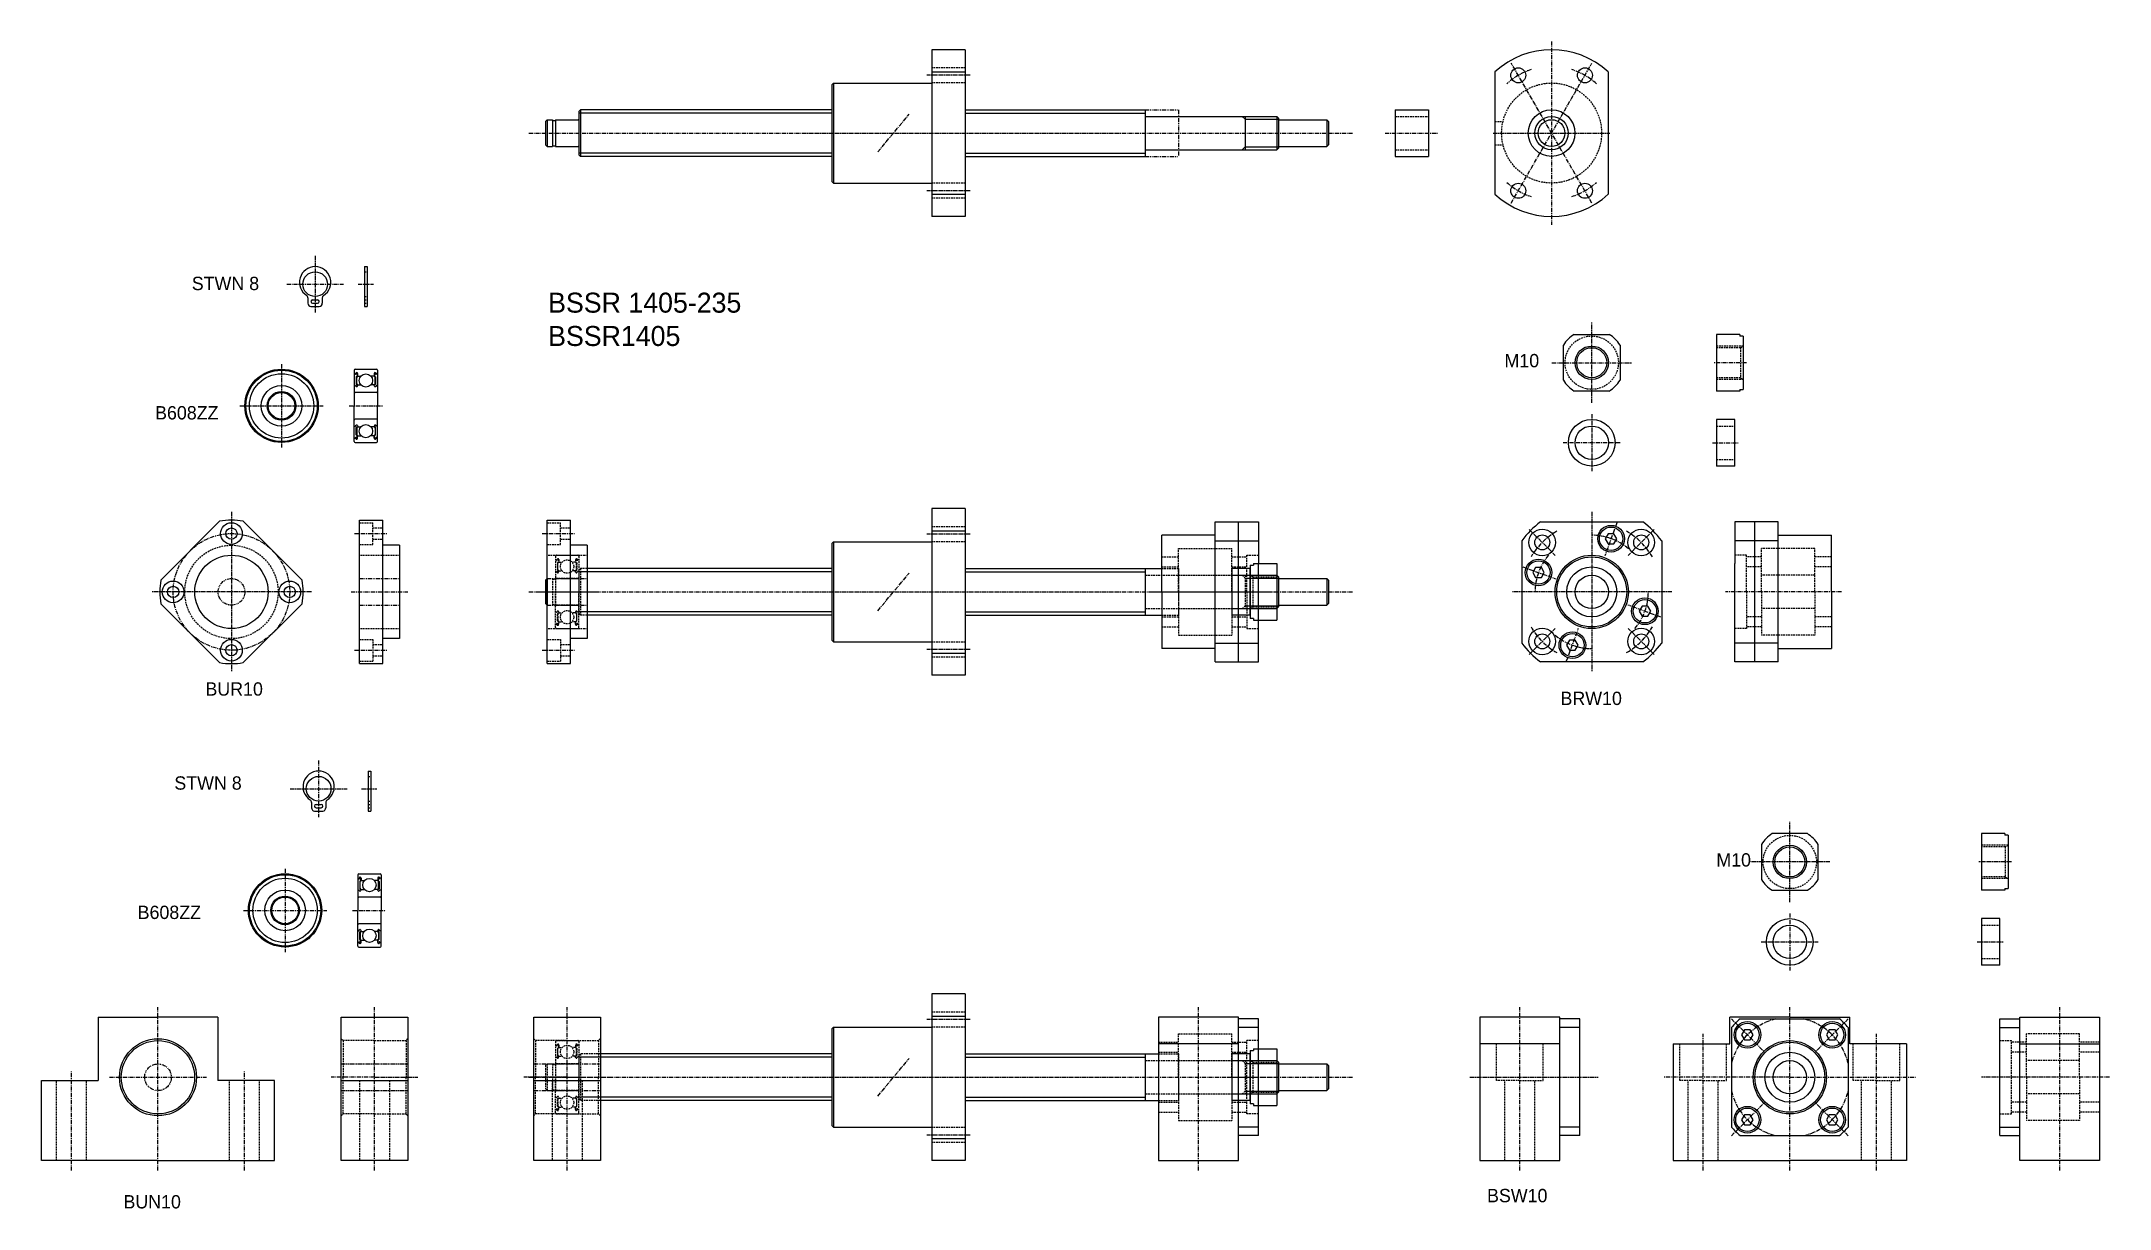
# Model space of a CAD drawing. Extents: x -149 to 471, y -253 to 98.
import ezdxf

# ---------------------------------------------------------------- set-up
doc = ezdxf.new("R2010")
doc.units = 0
for name, pattern in [('CENTER', [2, 1.25, -0.25, 0.25, -0.25]), ('DASHED', [0.75, 0.5, -0.25]), ('PHANTOM', [2.5, 1.25, -0.25, 0.25, -0.25, 0.25, -0.25])]:
    doc.linetypes.add(name, pattern=pattern)
doc.layers.get('0').update_dxf_attribs({"linetype": 'CONTINUOUS'})
doc.layers.add('CENTER', color=1, linetype='CENTER')

msp = doc.modelspace()

# ---------------------------------------------------------------- texts
at = {"color": 7, "linetype": 'CONTINUOUS'}
for s, height, p in [('STWN 8', 4, (-104.17, 23.01)), ('BSSR 1405-235', 6, (2.79, 16.25)), ('BSSR1405', 6, (2.79, 6.25)), ('STWN 8', 4, (-109.4, -126.86))]:
    msp.add_text(s, height=height, dxfattribs=at).set_placement(p)
for s, p in [('M10', (289.85, -0.14)), ('B608ZZ', (-115.19, -15.79)), ('BUR10', (-100.07, -98.65)), ('BRW10', (306.66, -101.46)), ('M10', (353.43, -149.93)), ('B608ZZ', (-120.42, -165.66)), ('BSW10', (284.61, -250.63)), ('BUN10', (-124.68, -252.49))]:
    msp.add_text(s, height=4).set_placement(p)

# ---------------------------------------------------------------- blocks, each defined once
blk = doc.blocks.new('BSSZ1405')
at = {"color": 7, "linetype": 'CONTINUOUS'}
for p, q in [((-10, 25), (-10, -25)), ((0, 25), (-10, 25)), ((0, 25), (0, -25)), ((-40, 14.5), (-39.5, 15)), ((-40, 14.5), (-40, -14.5)), ((-39.5, 15), (-10, 15)), ((-39.5, 15), (-39.5, -15)), ((-10, 18.33), (0, 18.33)), ((-115.5, 7), (-116, 6.5)), ((-116, 6.5), (-116, -6.5)), ((-40, 7), (-115.5, 7)), ((-115.5, 7), (-115.5, -7)), ((0, 7), (54, 7)), ((54, 7), (54, -7)), ((-126, 3.5), (-125.5, 4)), ((-126, 3.5), (-126, -3.5)), ((-125.5, 4), (-125.5, -4)), ((-125.5, 4), (-123.9, 4)), ((-123.9, 4), (-123.9, -4)), ((-123.9, 3.8), (-123, 3.8)), ((-123, 4), (-123, -4)), ((-123, 4), (-116.2, 4)), ((-116, 0), (-116, 0)), ((54.2, 5), (93.5, 5)), ((84, 5), (84, -5)), ((93.5, 5), (93.5, -5)), ((93.5, 5), (94, 4.5)), ((94, 4.5), (94, -4.5)), ((94, 4), (108.5, 4)), ((108.5, 4), (108.5, -4)), ((108.5, 4), (109, 3.5)), ((109, 3.5), (109, -3.5)), ((-125.5, -4), (-126, -3.5)), ((-125.5, -4), (-123.9, -4)), ((-123.9, -3.8), (-123, -3.8)), ((-123, -4), (-116.2, -4)), ((54.2, -5), (93.5, -5)), ((94, -4.5), (93.5, -5)), ((94, -4), (108.5, -4)), ((109, -3.5), (108.5, -4)), ((-116, -6.5), (-115.5, -7)), ((-40, -7), (-115.5, -7)), ((0, -7), (54, -7)), ((-39.5, -15), (-40, -14.5)), ((-39.5, -15), (-10, -15)), ((-10, -18.33), (0, -18.33)), ((0, -25), (-10, -25))]:
    blk.add_line(p, q, dxfattribs=at)
at = {"color": 3, "linetype": 'DASHED'}
for p, q in [((0, 19.57), (-10, 19.57)), ((0, 15.07), (-10, 15.07)), ((0, -15.07), (-10, -15.07)), ((0, -19.57), (-10, -19.57))]:
    blk.add_line(p, q, dxfattribs=at)
at = {"color": 3, "linetype": 'PHANTOM'}
for p, q in [((54, 7), (64, 7)), ((64, 7), (64, -7)), ((54, -7), (64, -7))]:
    blk.add_line(p, q, dxfattribs=at)
at = {"color": 3, "linetype": 'CONTINUOUS'}
for p, q in [((-40, 6), (-116, 6)), ((0, 6), (54, 6)), ((83.15, 5), (84, 4.15)), ((84, 4.15), (94, 4.15)), ((-40, -6), (-116, -6)), ((0, -6), (54, -6)), ((83.15, -5), (84, -4.15)), ((84, -4.15), (94, -4.15))]:
    blk.add_line(p, q, dxfattribs=at)
at = {"color": 7, "linetype": 'CONTINUOUS'}
for centre, start, end in [((-116.2, 4.2), 270, 0), ((54.2, 5.2), 180, 270), ((-116.2, -4.2), 0, 90), ((54.2, -5.2), 90, 180)]:
    blk.add_arc(centre, 0.2, start, end, dxfattribs=at)
at = {"layer": 'CENTER', "color": 1, "linetype": 'CENTER'}
for p, q in [((1.45, 17.32), (-11.58, 17.32)), ((-131, 0), (116.27, 0)), ((-26.25, -5.66), (-16.83, 5.66)), ((1.45, -17.32), (-11.58, -17.32))]:
    blk.add_line(p, q, dxfattribs=at)
blk = doc.blocks.new('BSSR1405')
at = {"color": 7, "linetype": 'CONTINUOUS'}
blk.add_blockref('BSSZ1405', (0, 0), dxfattribs=at)
blk = doc.blocks.new('BUN10-H')
at = {"color": 7, "linetype": 'CONTINUOUS'}
for p, q in [((-18, 0), (0, 0)), ((-18, 0), (-18, -19)), ((18, 0), (0, 0)), ((18, 0), (18, -19)), ((-35, -43), (-35, -19)), ((35, -43), (35, -19)), ((0, -43), (-35, -43)), ((0, -43), (35, -43))]:
    blk.add_line(p, q, dxfattribs=at)
at = {"color": 3, "linetype": 'DASHED'}
for p, q in [((-30.5, -43), (-30.5, -19)), ((-21.5, -43), (-21.5, -19)), ((21.5, -43), (21.5, -19)), ((30.5, -43), (30.5, -19))]:
    blk.add_line(p, q, dxfattribs=at)
at = {"color": 7, "linetype": 'CONTINUOUS'}
for points in [[(-35, -19), (-18, -19)], [(35, -19), (18, -19)]]:
    blk.add_lwpolyline(points, dxfattribs=at)
for radius in [11.55, 11]:
    blk.add_circle((0, -18), radius, dxfattribs=at)
at = {"color": 3, "linetype": 'PHANTOM'}
blk.add_circle((0, -18), 4, dxfattribs=at)
at = {"layer": 'CENTER', "color": 1, "linetype": 'CENTER'}
for p, q in [((0, -46), (0, 3)), ((-26, -46), (-26, -16)), ((-14.55, -18), (14.55, -18)), ((26, -46), (26, -16))]:
    blk.add_line(p, q, dxfattribs=at)
blk = doc.blocks.new('BUR10-H')
at = {"color": 7, "linetype": 'CONTINUOUS'}
for p, q in [((-21.21, 3.54), (-3.54, 21.21)), ((21.21, 3.54), (3.54, 21.21)), ((-3.54, -21.21), (-21.21, -3.54)), ((3.54, -21.21), (21.21, -3.54))]:
    blk.add_line(p, q, dxfattribs=at)
for centre, radius in [((0, 17.5), 3.25), ((0, 17.5), 1.7), ((0, 0), 11), ((-17.5, 0), 3.25), ((-17.5, 0), 1.7), ((17.5, 0), 3.25), ((17.5, 0), 1.7), ((0, -17.5), 3.25), ((0, -17.5), 1.7)]:
    blk.add_circle(centre, radius, dxfattribs=at)
at = {"color": 3, "linetype": 'DASHED'}
blk.add_circle((0, 0), 14, dxfattribs=at)
at = {"color": 3, "linetype": 'PHANTOM'}
blk.add_circle((0, 0), 4, dxfattribs=at)
at = {"color": 7, "linetype": 'CONTINUOUS'}
for start, end in [(80.51598, 99.48402), (170.51598, 189.48402), (350.51598, 9.48402), (260.51598, 279.48402)]:
    blk.add_arc((0, 0), 21.5, start, end, dxfattribs=at)
at = {"layer": 'CENTER'}
blk.add_line((0, 24), (0, -24), dxfattribs=at)
at = {"layer": 'CENTER', "linetype": 'CENTER'}
blk.add_line((24, 0), (-24, 0), dxfattribs=at)
blk.add_circle((0, 0), 17.5, dxfattribs=at)
blk = doc.blocks.new('BUR10-V')
at = {"color": 7, "linetype": 'CONTINUOUS'}
for p, q in [((-12, -21.5), (-12, 21.5)), ((-12, 21.5), (-5, 21.5)), ((-5, -21.5), (-5, 21.5)), ((0, 14), (-5, 14)), ((0, 14), (0, -14)), ((0, -14), (-5, -14)), ((-12, -21.5), (-5, -21.5))]:
    blk.add_line(p, q, dxfattribs=at)
at = {"color": 3, "linetype": 'DASHED'}
for p, q in [((-12, 20.75), (-8, 20.75)), ((-8, 14.25), (-8, 20.75)), ((-8, 19.2), (-5, 19.2)), ((-12, 14.25), (-8, 14.25)), ((-8, 15.8), (-5, 15.8)), ((-11.7, 11), (-0.3, 11)), ((-11.7, -11), (-0.3, -11)), ((-12, -14.25), (-8, -14.25)), ((-8, -14.25), (-8, -20.75)), ((-8, -15.8), (-5, -15.8)), ((-12, -20.75), (-8, -20.75)), ((-8, -19.2), (-5, -19.2))]:
    blk.add_line(p, q, dxfattribs=at)
at = {"color": 3, "linetype": 'PHANTOM'}
for p, q in [((-12, 4), (0, 4)), ((-12, -4), (0, -4))]:
    blk.add_line(p, q, dxfattribs=at)
at = {"layer": 'CENTER', "linetype": 'CENTER'}
for p, q in [((-13.5, 17.5), (-3.5, 17.5)), ((-14.5, 0), (2.5, 0)), ((-13.5, -17.5), (-3.5, -17.5))]:
    blk.add_line(p, q, dxfattribs=at)
blk = doc.blocks.new('M10NAT-V')
at = {"color": 7, "linetype": 'CONTINUOUS'}
for p, q in [((7, 8.5), (0, 8.5)), ((0, 8.5), (0, -8.5)), ((7, 8.5), (7, 8)), ((8, 8), (7, 8)), ((8, 8), (8, -8)), ((7, -8.5), (0, -8.5)), ((7, -8), (7, -8.5)), ((7, -8), (8, -8))]:
    blk.add_line(p, q, dxfattribs=at)
at = {"color": 3, "linetype": 'DASHED'}
for p, q in [((8, 5), (0, 5)), ((7.13, 4.5), (0, 4.5)), ((7.13, 4.5), (8, 5)), ((7.13, 4.5), (7.13, -4.5)), ((7.13, -4.5), (0, -4.5)), ((8, -5), (0, -5)), ((7.13, -4.5), (8, -5))]:
    blk.add_line(p, q, dxfattribs=at)
at = {"layer": 'CENTER', "color": 1, "linetype": 'CENTER'}
blk.add_line((9, 0), (-1, 0), dxfattribs=at)
blk = doc.blocks.new('BRW10-H')
at = {"color": 7, "linetype": 'CONTINUOUS'}
for p, q in [((-15.33, 21), (15.33, 21)), ((-21, 15.33), (-21, -15.33)), ((21, 15.33), (21, -15.33)), ((15.33, -21), (-15.33, -21))]:
    blk.add_line(p, q, dxfattribs=at)
for points in [[(4.95, 17.47), (4.08, 15.97), (4.95, 14.47), (6.68, 14.47), (7.55, 15.97), (6.68, 17.47)], [(-16.84, 7.31), (-17.71, 5.81), (-16.84, 4.31), (-15.11, 4.31), (-14.24, 5.81), (-15.11, 7.31)], [(15.11, -4.31), (14.24, -5.81), (15.11, -7.31), (16.84, -7.31), (17.71, -5.81), (16.84, -4.31)], [(-6.68, -14.47), (-7.55, -15.97), (-6.68, -17.47), (-4.95, -17.47), (-4.08, -15.97), (-4.95, -14.47)]]:
    blk.add_lwpolyline(points, close=True)
for centre, radius in [((-14.85, 14.85), 4), ((5.81, 15.97), 4), ((14.85, 14.85), 4), ((-14.85, 14.85), 2.25), ((14.85, 14.85), 2.25), ((-15.97, 5.81), 4), ((0, 0), 7.5), ((0, 0), 5), ((15.97, -5.81), 4), ((-14.85, -14.85), 4), ((-5.81, -15.97), 4), ((14.85, -14.85), 4), ((-14.85, -14.85), 2.25), ((14.85, -14.85), 2.25)]:
    blk.add_circle(centre, radius, dxfattribs=at)
for centre, radius in [((5.81, 15.97), 3.5), ((-15.97, 5.81), 3.5), ((0, 0), 11), ((0, 0), 10.5), ((15.97, -5.81), 3.5), ((-5.81, -15.97), 3.5)]:
    blk.add_circle(centre, radius)
for start, end in [(126.12893, 143.87107), (36.12893, 53.87107), (216.12893, 233.87107), (306.12893, 323.87107)]:
    blk.add_arc((0, 0), 26, start, end, dxfattribs=at)
at = {"layer": 'CENTER', "color": 1, "linetype": 'CENTER'}
for p, q in [((-18.74, 18.74), (-10.96, 10.96)), ((0, 24), (0, -24)), ((7.54, 20.72), (3.95, 10.85)), ((18.74, 18.74), (10.96, 10.96)), ((-20.72, 7.54), (-10.85, 3.95)), ((24, 0), (-24, 0)), ((20.72, -7.54), (10.85, -3.95)), ((-18.74, -18.74), (-10.96, -10.96)), ((-7.54, -20.72), (-3.95, -10.85)), ((18.74, -18.74), (10.96, -10.96))]:
    blk.add_line(p, q, dxfattribs=at)
for start, end in [(119.95074, 150.04926), (29.95074, 60.04926), (209.95074, 240.04926), (299.95074, 330.04926)]:
    blk.add_arc((0, 0), 21, start, end, dxfattribs=at)
at = {"layer": 'CENTER'}
for start, end in [(49.6715, 90.3285), (139.6715, 180.3285), (319.6715, 0.3285), (229.6715, 270.3285)]:
    blk.add_arc((0, 0), 17, start, end, dxfattribs=at)
blk = doc.blocks.new('BRW10-V')
at = {"color": 7, "linetype": 'CONTINUOUS'}
for p, q in [((-16, 21), (-29, 21)), ((-29, 21), (-29, 8.5)), ((-23, -21), (-23, 21)), ((-16, -21), (-16, 21)), ((-16, 15.33), (-29, 15.33)), ((-16, 17), (0, 17)), ((0, 0), (0, 17)), ((-29, -8.5), (-29, 8.5)), ((0, 0), (0, -17)), ((-29, -21), (-29, -8.5)), ((-16, -15.33), (-29, -15.33)), ((-16, -17), (0, -17)), ((-16, -21), (-29, -21))]:
    blk.add_line(p, q, dxfattribs=at)
at = {"color": 3, "linetype": 'DASHED'}
for p, q in [((-21, 0), (-21, 13)), ((-5, 13), (-21, 13)), ((-5, 0), (-5, 13)), ((-25.5, 11), (-29, 11)), ((-25.5, 0), (-25.5, 11)), ((-21, 10.5), (-25.5, 10.5)), ((-21, 7.5), (-25.5, 7.5)), ((0, 10.5), (-5, 10.5)), ((0, 7.5), (-5, 7.5)), ((-25.5, 0), (-25.5, -11)), ((-5, 5), (-21, 5)), ((-21, 0), (-21, -13)), ((-5, 0), (-5, -13)), ((-5, -5), (-21, -5)), ((-25.5, -11), (-29, -11)), ((-21, -7.5), (-25.5, -7.5)), ((-21, -10.5), (-25.5, -10.5)), ((0, -7.5), (-5, -7.5)), ((0, -10.5), (-5, -10.5)), ((-5, -13), (-21, -13))]:
    blk.add_line(p, q, dxfattribs=at)
at = {"layer": 'CENTER', "color": 1, "linetype": 'CENTER'}
blk.add_line((3, 0), (-31.85, 0), dxfattribs=at)
blk = doc.blocks.new('BSW10-H')
at = {"color": 7, "linetype": 'CONTINUOUS'}
for p, q in [((-18, 35), (-18, 43)), ((0, 43), (-18, 43)), ((-17.5, 39.92), (-17.5, 10.08)), ((-14.92, 42.5), (14.92, 42.5)), ((0, 43), (18, 43)), ((17.5, 39.92), (17.5, 10.08)), ((18, 35), (18, 43)), ((-35, 35), (-35, 0)), ((-35, 35), (-18, 35)), ((35, 35), (18, 35)), ((35, 35), (35, 0)), ((-14.92, 7.5), (14.92, 7.5)), ((-35, 0), (0, 0)), ((35, 0), (0, 0))]:
    blk.add_line(p, q, dxfattribs=at)
at = {"color": 3, "linetype": 'DASHED'}
for p, q in [((-33, 24), (-33, 35)), ((-19, 24), (-19, 35)), ((19, 24), (19, 35)), ((33, 24), (33, 35)), ((-26, 24), (-33, 24)), ((-30.5, 0), (-30.5, 24)), ((-26, 24), (-19, 24)), ((-21.5, 0), (-21.5, 24)), ((26, 24), (19, 24)), ((21.5, 0), (21.5, 24)), ((26, 24), (33, 24)), ((30.5, 0), (30.5, 24))]:
    blk.add_line(p, q, dxfattribs=at)
for points in [[(-13.59, 39.23), (-14.46, 37.73), (-13.59, 36.23), (-11.86, 36.23), (-11, 37.73), (-11.86, 39.23)], [(11.86, 39.23), (11, 37.73), (11.86, 36.23), (13.59, 36.23), (14.46, 37.73), (13.59, 39.23)], [(-13.59, 13.77), (-14.46, 12.27), (-13.59, 10.77), (-11.86, 10.77), (-11, 12.27), (-11.86, 13.77)], [(11.86, 13.77), (11, 12.27), (11.86, 10.77), (13.59, 10.77), (14.46, 12.27), (13.59, 13.77)]]:
    blk.add_lwpolyline(points, close=True)
at = {"color": 7, "linetype": 'CONTINUOUS'}
for centre, radius in [((-12.73, 37.73), 4), ((-12.73, 37.73), 3.5), ((12.73, 37.73), 4), ((12.73, 37.73), 3.5), ((0, 25), 11), ((0, 25), 7.5), ((0, 25), 5), ((-12.73, 12.27), 4), ((-12.73, 12.27), 3.5), ((12.73, 12.27), 4), ((12.73, 12.27), 3.5)]:
    blk.add_circle(centre, radius, dxfattribs=at)
blk.add_circle((0, 25), 10.5)
for start, end in [(130.45908, 139.54092), (40.45908, 49.54092), (220.45908, 229.54092), (310.45908, 319.54092)]:
    blk.add_arc((0, 25), 23, start, end, dxfattribs=at)
at = {"layer": 'CENTER', "color": 1, "linetype": 'CENTER'}
for p, q in [((0, -3), (0, 46)), ((-26, -3), (-26, 38)), ((-17.55, 42.55), (-7.9, 32.9)), ((17.55, 42.55), (7.9, 32.9)), ((26, -3), (26, 38)), ((0, 25), (-38, 25)), ((0, 25), (38, 25)), ((-17.55, 7.45), (-7.9, 17.1)), ((17.55, 7.45), (7.9, 17.1))]:
    blk.add_line(p, q, dxfattribs=at)
for start, end in [(103.5362, 166.4638), (13.5362, 76.4638), (193.5362, 256.4638), (283.5362, 346.4638)]:
    blk.add_arc((0, 25), 18, start, end, dxfattribs=at)
blk = doc.blocks.new('BSW10-V')
at = {"color": 7, "linetype": 'CONTINUOUS'}
for p, q in [((-30, -17.5), (-30, 17.5)), ((-30, 17.5), (-24, 17.5)), ((-30, 14.92), (-24, 14.92)), ((-24, 18), (0, 18)), ((-24, 17.15), (-24, 18)), ((-24, -17.15), (-24, 17.15)), ((0, 18), (0, -25)), ((-24, 10), (0, 10)), ((-30, -14.92), (-24, -14.92)), ((-30, -17.5), (-24, -17.5)), ((-24, -25), (-24, -17.15)), ((0, -25), (-24, -25))]:
    blk.add_line(p, q, dxfattribs=at)
at = {"color": 3, "linetype": 'DASHED'}
for p, q in [((-6, 13), (-22, 13)), ((-22, 0), (-22, 13)), ((-6, 0), (-6, 13)), ((-30, 11), (-26.5, 11)), ((-26.5, -11), (-26.5, 11)), ((-22, 10.5), (-26.5, 10.5)), ((-22, 7.5), (-26.5, 7.5)), ((0, 10.5), (-6, 10.5)), ((0, 7.5), (-6, 7.5)), ((-6, 5), (-22, 5)), ((-22, 0), (-22, -13)), ((-6, 0), (-6, -13)), ((-6, -5), (-22, -5)), ((-30, -11), (-26.5, -11)), ((-22, -7.5), (-26.5, -7.5)), ((-22, -10.5), (-26.5, -10.5)), ((0, -7.5), (-6, -7.5)), ((0, -10.5), (-6, -10.5)), ((-6, -13), (-22, -13))]:
    blk.add_line(p, q, dxfattribs=at)
at = {"layer": 'CENTER', "color": 1, "linetype": 'CENTER'}
for p, q in [((-12, -28), (-12, 21)), ((3, 0), (-35.5, 0))]:
    blk.add_line(p, q, dxfattribs=at)
blk = doc.blocks.new('BUN10-V')
at = {"color": 7, "linetype": 'CONTINUOUS'}
for p, q in [((-20, -25), (-20, 18)), ((-20, 18), (0, 18)), ((0, 18), (0, -25)), ((-20, -1), (0, -1)), ((0, -25), (-20, -25))]:
    blk.add_line(p, q, dxfattribs=at)
at = {"color": 3, "linetype": 'DASHED'}
for p, q in [((-20, 11.55), (-19.45, 11)), ((-19.45, 11), (-19.45, 0)), ((-10, 11), (-19.45, 11)), ((-10, 11), (-0.55, 11)), ((0, 11.55), (-0.55, 11)), ((-0.55, 11), (-0.55, 0)), ((-19.45, -11), (-19.45, 0)), ((-0.55, -11), (-0.55, 0)), ((-14.5, -1), (-14.5, -25)), ((-5.5, -1), (-5.5, -25)), ((-20, -11.55), (-19.45, -11)), ((-10, -11), (-19.45, -11)), ((-10, -11), (-0.55, -11)), ((0, -11.55), (-0.55, -11))]:
    blk.add_line(p, q, dxfattribs=at)
at = {"color": 3, "linetype": 'PHANTOM'}
for p, q in [((-20, 4), (0, 4)), ((-20, -4), (0, -4))]:
    blk.add_line(p, q, dxfattribs=at)
at = {"layer": 'CENTER', "color": 1, "linetype": 'CENTER'}
for p, q in [((-10, -28), (-10, 21)), ((-10, 0), (-23, 0)), ((-10, 0), (3, 0))]:
    blk.add_line(p, q, dxfattribs=at)
blk = doc.blocks.new('SP10')
at = {"color": 7, "linetype": 'CONTINUOUS'}
for p, q in [((0, 7), (0, -7)), ((5.5, 7), (0, 7)), ((5.5, -7), (5.5, 7)), ((5.5, -7), (0, -7))]:
    blk.add_line(p, q, dxfattribs=at)
at = {"color": 3, "linetype": 'DASHED'}
for p, q in [((0, 5), (5.5, 5)), ((0, -5), (5.5, -5))]:
    blk.add_line(p, q, dxfattribs=at)
at = {"layer": 'CENTER', "color": 1, "linetype": 'CENTER'}
blk.add_line((-1.25, 0), (6.75, 0), dxfattribs=at)
blk = doc.blocks.new('B608ZZ')
at = {"color": 3, "linetype": 'DASHED'}
for p, q in [((0, 10.7), (0, 0)), ((0, 9.75), (0.1, 9.65)), ((0.1, 9.65), (0.33, 9.65)), ((0.3, 11), (6.7, 11)), ((0.33, 9.65), (0.44, 9.83)), ((0.38, 9.47), (0.5, 9.4)), ((0.45, 9.58), (0.56, 9.77)), ((0.56, 9.52), (0.45, 9.58)), ((0.5, 9.4), (0.56, 9.52)), ((0.87, 8.95), (0.6, 8.68)), ((0.6, 8.68), (0.6, 6.5)), ((1, 8.89), (0.73, 8.63)), ((0.73, 6.5), (0.73, 8.63)), ((0.93, 6.5), (0.73, 6.5)), ((0.73, 6.36), (0.93, 6.36)), ((0.87, 9.68), (0.87, 8.95)), ((0.93, 6.36), (0.93, 6.5)), ((1, 9.68), (1, 8.89)), ((1, 9.05), (1.1, 8.95)), ((1.04, 6.21), (1.14, 6.3)), ((1.1, 8.95), (2.02, 8.95)), ((1.14, 6.3), (1.98, 6.3)), ((5.9, 8.95), (4.98, 8.95)), ((5.86, 6.3), (5.02, 6.3)), ((5.96, 6.21), (5.86, 6.3)), ((6, 9.05), (5.9, 8.95)), ((6, 9.68), (6, 8.89)), ((6, 8.89), (6.27, 8.63)), ((6.07, 6.5), (6.27, 6.5)), ((6.07, 6.36), (6.07, 6.5)), ((6.27, 6.36), (6.07, 6.36)), ((6.13, 9.68), (6.13, 8.95)), ((6.13, 8.95), (6.4, 8.68)), ((6.27, 6.5), (6.27, 8.63)), ((6.4, 8.68), (6.4, 6.5)), ((6.55, 9.58), (6.44, 9.77)), ((6.44, 9.52), (6.55, 9.58)), ((6.5, 9.4), (6.44, 9.52)), ((6.62, 9.47), (6.5, 9.4)), ((6.67, 9.65), (6.56, 9.83)), ((6.9, 9.65), (6.67, 9.65)), ((7, 9.75), (6.9, 9.65)), ((7, 10.7), (7, 0)), ((0, 6), (0.1, 6.1)), ((0, -10.7), (0, 0)), ((0.1, 6.1), (0.33, 6.1)), ((6.7, 4), (0.3, 4)), ((0.33, 6.1), (0.55, 5.84)), ((0.93, 5.92), (1.04, 6.21)), ((6.07, 5.92), (5.96, 6.21)), ((6.67, 6.1), (6.45, 5.84)), ((6.9, 6.1), (6.67, 6.1)), ((7, 6), (6.9, 6.1)), ((7, -10.7), (7, 0)), ((0, -6), (0.1, -6.1)), ((0.1, -6.1), (0.33, -6.1)), ((6.7, -4), (0.3, -4)), ((0.33, -6.1), (0.55, -5.84)), ((0.93, -5.92), (1.04, -6.21)), ((1.04, -6.21), (1.14, -6.3)), ((5.96, -6.21), (5.86, -6.3)), ((6.07, -5.92), (5.96, -6.21)), ((6.67, -6.1), (6.45, -5.84)), ((6.9, -6.1), (6.67, -6.1)), ((7, -6), (6.9, -6.1)), ((7, -5.35), (7, -5.35)), ((0, -9.75), (0.1, -9.65)), ((0.1, -9.65), (0.33, -9.65)), ((0.3, -11), (6.7, -11)), ((0.33, -9.65), (0.44, -9.83)), ((0.38, -9.47), (0.5, -9.4)), ((0.56, -9.52), (0.45, -9.58)), ((0.45, -9.58), (0.56, -9.77)), ((0.5, -9.4), (0.56, -9.52)), ((0.6, -8.68), (0.6, -6.5)), ((0.87, -8.95), (0.6, -8.68)), ((0.73, -6.36), (0.93, -6.36)), ((0.73, -6.5), (0.73, -8.63)), ((0.93, -6.5), (0.73, -6.5)), ((1, -8.89), (0.73, -8.63)), ((0.87, -9.68), (0.87, -8.95)), ((0.93, -6.36), (0.93, -6.5)), ((1, -9.68), (1, -8.89)), ((1, -9.05), (1.1, -8.95)), ((1.1, -8.95), (2.02, -8.95)), ((1.14, -6.3), (1.98, -6.3)), ((5.9, -8.95), (4.98, -8.95)), ((5.86, -6.3), (5.02, -6.3)), ((6, -9.05), (5.9, -8.95)), ((6, -8.89), (6.27, -8.63)), ((6, -9.68), (6, -8.89)), ((6.27, -6.36), (6.07, -6.36)), ((6.07, -6.36), (6.07, -6.5)), ((6.07, -6.5), (6.27, -6.5)), ((6.13, -8.95), (6.4, -8.68)), ((6.13, -9.68), (6.13, -8.95)), ((6.27, -6.5), (6.27, -8.63)), ((6.4, -8.68), (6.4, -6.5)), ((6.5, -9.4), (6.44, -9.52)), ((6.44, -9.52), (6.55, -9.58)), ((6.55, -9.58), (6.44, -9.77)), ((6.62, -9.47), (6.5, -9.4)), ((6.67, -9.65), (6.56, -9.83)), ((6.9, -9.65), (6.67, -9.65)), ((7, -9.75), (6.9, -9.65)), ((7, -8.03), (7, -8.02))]:
    blk.add_line(p, q, dxfattribs=at)
for centre in [(3.5, 7.6), (3.5, -7.6)]:
    blk.add_circle(centre, 2, dxfattribs=at)
for centre, radius, start, end in [((0.3, 10.7), 0.3, 90, 180), ((0.45, 9.58), 0.133, 149.9969, 240.00125), ((0.7, 9.68), 0.299, 0, 150.00017), ((0.7, 9.68), 0.166, 0, 150.00436), ((0.73, 6.5), 0.133, 180.00005, 270.00003), ((6.3, 9.68), 0.299, 29.99983, 180), ((6.3, 9.68), 0.166, 29.99564, 180), ((6.27, 6.5), 0.133, 269.99997, 359.99995), ((6.55, 9.58), 0.133, 299.99875, 30.0031), ((6.7, 10.7), 0.3, 0, 90), ((0.3, 4.3), 0.3, 180, 270), ((0.72, 5.98), 0.224, 220.00096, 343.1517), ((6.28, 5.98), 0.224, 196.8483, 319.99904), ((6.7, 4.3), 0.3, 270, 0), ((0.3, -4.3), 0.3, 90, 180), ((0.72, -5.98), 0.224, 16.8483, 139.99904), ((6.28, -5.98), 0.224, 40.00096, 163.1517), ((6.7, -4.3), 0.3, 0, 90), ((0.3, -10.7), 0.3, 180, 270), ((0.45, -9.58), 0.133, 119.99875, 210.0031), ((0.7, -9.68), 0.299, 209.99983, 0), ((0.7, -9.68), 0.166, 209.99564, 0), ((0.73, -6.5), 0.133, 89.99997, 179.99995), ((6.3, -9.68), 0.299, 180, 330.00017), ((6.3, -9.68), 0.166, 180, 330.00436), ((6.27, -6.5), 0.133, 0.00005, 90.00003), ((6.55, -9.58), 0.133, 329.9969, 60.00125), ((6.7, -10.7), 0.3, 270, 0)]:
    blk.add_arc(centre, radius, start, end, dxfattribs=at)
at = {"layer": 'CENTER', "color": 1, "linetype": 'CENTER'}
blk.add_line((-1.56, 0), (8.49, 0), dxfattribs=at)

# ---------------------------------------------------------------- linework, layer by layer
at = {"color": 7, "linetype": 'CONTINUOUS'}
for p, q in [((286.99, 88.46), (286.99, 51.8)), ((320.99, 88.46), (320.99, 51.8)), ((256.99, 77.13), (256.99, 63.13)), ((256.99, 77.13), (266.99, 77.13)), ((266.99, 77.13), (266.99, 63.13)), ((256.99, 63.13), (266.99, 63.13)), ((-52.31, 30.08), (-52.31, 18.08)), ((-52.31, 30.08), (-51.51, 30.08)), ((-51.51, 30.08), (-51.51, 18.08)), ((-69.29, 20.68), (-69.29, 19.08)), ((-67.89, 20.08), (-66.39, 20.08)), ((-67.89, 19.08), (-66.39, 19.08)), ((-67.14, 21.08), (-67.14, 20.08)), ((-67.14, 19.08), (-67.14, 18.08)), ((-64.99, 20.68), (-64.99, 19.08)), ((-68.39, 18.08), (-65.89, 18.08)), ((-52.31, 18.08), (-51.51, 18.08)), ((307.53, -4.03), (307.53, 6.51)), ((310.76, 9.74), (321.29, 9.74)), ((324.53, 6.51), (324.53, -4.03)), ((353.53, 9.74), (353.53, -7.26)), ((360.53, 9.74), (353.53, 9.74)), ((360.53, 9.74), (360.53, 9.24)), ((361.53, 9.24), (360.53, 9.24)), ((361.53, 9.24), (361.53, -6.76)), ((321.29, -7.26), (310.76, -7.26)), ((360.53, -7.26), (353.53, -7.26)), ((360.53, -6.76), (361.53, -6.76)), ((360.53, -6.76), (360.53, -7.26)), ((117.99, -42.53), (117.99, -92.53)), ((127.99, -42.53), (117.99, -42.53)), ((127.99, -42.53), (127.99, -92.53)), ((117.99, -49.2), (127.99, -49.2)), ((87.99, -53.03), (88.49, -52.53)), ((87.99, -53.03), (87.99, -82.03)), ((88.49, -52.53), (117.99, -52.53)), ((88.49, -52.53), (88.49, -82.53)), ((87.99, -60.53), (14.49, -60.53)), ((127.99, -60.53), (181.99, -60.53)), ((181.99, -60.53), (181.99, -74.53)), ((181.99, -60.53), (186.99, -60.53)), ((1.99, -64.03), (2.49, -63.53)), ((1.99, -64.03), (1.99, -71.03)), ((2.49, -63.53), (2.49, -71.53)), ((221.49, -62.53), (221.49, -72.53)), ((221.49, -62.53), (221.99, -63.03)), ((221.99, -63.03), (221.99, -72.03)), ((221.99, -63.53), (236.49, -63.53)), ((236.49, -63.53), (236.49, -71.53)), ((236.49, -63.53), (236.99, -64.03)), ((236.99, -64.03), (236.99, -71.03)), ((2.49, -71.53), (1.99, -71.03)), ((221.99, -72.03), (221.49, -72.53)), ((221.99, -71.53), (236.49, -71.53)), ((236.99, -71.03), (236.49, -71.53)), ((87.99, -74.53), (14.49, -74.53)), ((127.99, -74.53), (181.99, -74.53)), ((181.99, -74.53), (186.99, -74.53)), ((88.49, -82.53), (87.99, -82.03)), ((88.49, -82.53), (117.99, -82.53)), ((117.99, -85.86), (127.99, -85.86)), ((127.99, -92.53), (117.99, -92.53)), ((-51.26, -121.28), (-51.26, -133.28)), ((-51.26, -121.28), (-50.46, -121.28)), ((-50.46, -121.28), (-50.46, -133.28)), ((-66.09, -130.28), (-66.09, -131.28)), ((-68.24, -130.68), (-68.24, -132.28)), ((-67.34, -133.28), (-64.84, -133.28)), ((-66.84, -131.28), (-65.34, -131.28)), ((-66.84, -132.28), (-65.34, -132.28)), ((-66.09, -132.28), (-66.09, -133.28)), ((-63.94, -130.68), (-63.94, -132.28)), ((-51.26, -133.28), (-50.46, -133.28)), ((380.76, -140.05), (370.22, -140.05)), ((432.99, -140.05), (432.99, -157.05)), ((439.99, -140.05), (432.99, -140.05)), ((439.99, -140.05), (439.99, -140.55)), ((440.99, -140.55), (439.99, -140.55)), ((440.99, -140.55), (440.99, -156.55)), ((366.99, -143.28), (366.99, -153.82)), ((383.99, -153.82), (383.99, -143.28)), ((370.22, -157.05), (380.76, -157.05)), ((439.99, -157.05), (432.99, -157.05)), ((439.99, -156.55), (439.99, -157.05)), ((439.99, -156.55), (440.99, -156.55)), ((432.99, -165.55), (432.99, -179.55)), ((438.49, -165.55), (432.99, -165.55)), ((438.49, -179.55), (438.49, -165.55)), ((438.49, -179.55), (432.99, -179.55)), ((117.99, -188.14), (117.99, -238.14)), ((127.99, -188.14), (117.99, -188.14)), ((127.99, -188.14), (127.99, -238.14)), ((87.99, -198.64), (88.49, -198.14)), ((87.99, -198.64), (87.99, -227.64)), ((88.49, -198.14), (117.99, -198.14)), ((88.49, -198.14), (88.49, -228.14)), ((117.99, -194.81), (127.99, -194.81)), ((306.49, -195.14), (282.49, -195.14)), ((282.49, -195.14), (282.49, -238.14)), ((306.49, -195.99), (306.49, -195.14)), ((312.49, -195.64), (306.49, -195.64)), ((306.49, -230.29), (306.49, -195.99)), ((312.49, -198.21), (306.49, -198.21)), ((312.49, -230.64), (312.49, -195.64)), ((306.49, -203.14), (282.49, -203.14)), ((87.99, -206.14), (18.49, -206.14)), ((127.99, -206.14), (181.99, -206.14)), ((181.99, -206.14), (181.99, -220.14)), ((181.99, -206.14), (185.99, -206.14)), ((221.49, -208.14), (221.49, -218.14)), ((221.49, -208.14), (221.99, -208.64)), ((221.99, -208.64), (221.99, -217.64)), ((221.99, -209.14), (236.49, -209.14)), ((236.49, -209.14), (236.49, -217.14)), ((236.49, -209.14), (236.99, -209.64)), ((236.99, -209.64), (236.99, -216.64)), ((221.99, -217.14), (236.49, -217.14)), ((236.99, -216.64), (236.49, -217.14)), ((87.99, -220.14), (18.49, -220.14)), ((127.99, -220.14), (181.99, -220.14)), ((181.99, -220.14), (185.99, -220.14)), ((221.99, -217.64), (221.49, -218.14)), ((88.49, -228.14), (87.99, -227.64)), ((88.49, -228.14), (117.99, -228.14)), ((312.49, -228.06), (306.49, -228.06)), ((117.99, -231.47), (127.99, -231.47)), ((306.49, -238.14), (306.49, -230.29)), ((312.49, -230.64), (306.49, -230.64)), ((127.99, -238.14), (117.99, -238.14)), ((282.49, -238.14), (306.49, -238.14))]:
    msp.add_line(p, q, dxfattribs=at)
at = {"color": 3, "linetype": 'DASHED'}
for p, q in [((256.99, 75.13), (266.99, 75.13)), ((286.99, 73.63), (289.4, 73.63)), ((256.99, 65.13), (266.99, 65.13)), ((286.99, 66.63), (289.4, 66.63)), ((-52.31, 28.48), (-51.51, 28.48)), ((-52.31, 21.08), (-51.51, 21.08)), ((-52.31, 20.08), (-51.51, 20.08)), ((-52.31, 19.08), (-51.51, 19.08)), ((361.53, 6.24), (353.53, 6.24)), ((360.66, 5.74), (361.53, 6.24)), ((360.66, 5.74), (353.53, 5.74)), ((360.66, 5.74), (360.66, -3.26)), ((360.66, -3.26), (353.53, -3.26)), ((361.53, -3.76), (353.53, -3.76)), ((360.66, -3.26), (361.53, -3.76)), ((127.99, -47.96), (117.99, -47.96)), ((127.99, -52.46), (117.99, -52.46)), ((12.49, -60.53), (11.99, -61.03)), ((11.99, -61.03), (11.99, -74.03)), ((12.49, -60.53), (12.49, -74.53)), ((14.49, -60.53), (12.49, -60.53)), ((186.99, -60.53), (191.99, -60.53)), ((2.49, -63.53), (4.09, -63.53)), ((4.09, -63.53), (4.09, -71.53)), ((4.09, -63.73), (4.99, -63.73)), ((4.99, -63.53), (4.99, -71.53)), ((4.99, -63.53), (11.79, -63.53)), ((11.99, -67.53), (11.99, -67.53)), ((182.19, -62.53), (221.49, -62.53)), ((211.14, -62.53), (211.99, -63.38)), ((211.99, -62.53), (211.99, -72.53)), ((2.49, -71.53), (4.09, -71.53)), ((4.09, -71.33), (4.99, -71.33)), ((4.99, -71.53), (11.79, -71.53)), ((11.99, -74.03), (12.49, -74.53)), ((182.19, -72.53), (221.49, -72.53)), ((211.14, -72.53), (211.99, -71.68)), ((14.49, -74.53), (12.49, -74.53)), ((186.99, -74.53), (191.99, -74.53)), ((127.99, -82.6), (117.99, -82.6)), ((127.99, -87.1), (117.99, -87.1)), ((-51.26, -122.88), (-50.46, -122.88)), ((-51.26, -130.28), (-50.46, -130.28)), ((-51.26, -131.28), (-50.46, -131.28)), ((-51.26, -132.28), (-50.46, -132.28)), ((440.99, -143.55), (432.99, -143.55)), ((440.12, -144.05), (432.99, -144.05)), ((440.12, -144.05), (440.99, -143.55)), ((440.12, -144.05), (440.12, -153.05)), ((440.12, -153.05), (432.99, -153.05)), ((440.99, -153.55), (432.99, -153.55)), ((440.12, -153.05), (440.99, -153.55)), ((432.99, -167.55), (438.49, -167.55)), ((432.99, -177.55), (438.49, -177.55)), ((127.99, -193.56), (117.99, -193.56)), ((127.99, -198.06), (117.99, -198.06)), ((287.49, -214.14), (287.49, -203.14)), ((301.49, -214.14), (301.49, -203.14)), ((1.99, -209.64), (2.49, -209.14)), ((1.99, -209.64), (1.99, -216.64)), ((2.49, -209.14), (2.49, -217.14)), ((2.49, -209.14), (4.09, -209.14)), ((4.09, -209.14), (4.09, -217.14)), ((4.09, -209.34), (4.99, -209.34)), ((4.99, -209.14), (4.99, -217.14)), ((4.99, -209.14), (11.79, -209.14)), ((12.49, -206.14), (11.99, -206.64)), ((11.99, -206.64), (11.99, -219.64)), ((12.49, -206.14), (12.49, -220.14)), ((18.49, -206.14), (12.49, -206.14)), ((182.19, -208.14), (221.49, -208.14)), ((185.99, -206.14), (191.99, -206.14)), ((191.99, -206.14), (191.99, -220.14)), ((211.14, -208.14), (211.99, -208.99)), ((211.99, -208.14), (211.99, -218.14)), ((2.49, -217.14), (1.99, -216.64)), ((2.49, -217.14), (4.09, -217.14)), ((4.09, -216.94), (4.99, -216.94)), ((4.99, -217.14), (11.79, -217.14)), ((11.99, -213.14), (11.99, -213.14)), ((294.49, -214.14), (287.49, -214.14)), ((289.99, -238.14), (289.99, -214.14)), ((294.49, -214.14), (301.49, -214.14)), ((298.99, -238.14), (298.99, -214.14)), ((11.99, -219.64), (12.49, -220.14)), ((18.49, -220.14), (12.49, -220.14)), ((182.19, -218.14), (221.49, -218.14)), ((185.99, -220.14), (191.99, -220.14)), ((211.14, -218.14), (211.99, -217.29)), ((127.99, -228.21), (117.99, -228.21)), ((127.99, -232.71), (117.99, -232.71))]:
    msp.add_line(p, q, dxfattribs=at)
for p, q in [((-55.41, -1.01), (-55.41, -11.71)), ((-55.41, -1.96), (-55.31, -2.06)), ((-55.41, -5.71), (-55.31, -5.61)), ((-55.31, -2.06), (-55.08, -2.06)), ((-55.31, -5.61), (-55.08, -5.61)), ((-55.11, -0.71), (-48.71, -0.71)), ((-55.08, -2.06), (-54.97, -1.88)), ((-55.08, -5.61), (-54.87, -5.87)), ((-55.03, -2.24), (-54.92, -2.31)), ((-54.96, -2.13), (-54.86, -1.94)), ((-54.85, -2.19), (-54.96, -2.13)), ((-54.92, -2.31), (-54.85, -2.19)), ((-54.55, -2.76), (-54.81, -3.03)), ((-54.81, -3.03), (-54.81, -5.21)), ((-54.41, -2.81), (-54.68, -3.08)), ((-54.68, -5.21), (-54.68, -3.08)), ((-54.48, -5.21), (-54.68, -5.21)), ((-54.68, -5.34), (-54.48, -5.34)), ((-54.55, -2.03), (-54.55, -2.76)), ((-54.48, -5.34), (-54.48, -5.21)), ((-54.48, -5.79), (-54.38, -5.5)), ((-54.41, -2.03), (-54.41, -2.81)), ((-54.41, -2.66), (-54.31, -2.76)), ((-54.38, -5.5), (-54.28, -5.41)), ((-54.31, -2.76), (-53.39, -2.76)), ((-54.28, -5.41), (-53.43, -5.41)), ((-49.51, -2.76), (-50.44, -2.76)), ((-49.55, -5.41), (-50.39, -5.41)), ((-49.45, -5.5), (-49.55, -5.41)), ((-49.41, -2.66), (-49.51, -2.76)), ((-49.35, -5.79), (-49.45, -5.5)), ((-49.41, -2.03), (-49.41, -2.81)), ((-49.41, -2.81), (-49.15, -3.08)), ((-49.35, -5.34), (-49.35, -5.21)), ((-49.35, -5.21), (-49.15, -5.21)), ((-49.15, -5.34), (-49.35, -5.34)), ((-49.28, -2.03), (-49.28, -2.76)), ((-49.28, -2.76), (-49.01, -3.03)), ((-49.15, -5.21), (-49.15, -3.08)), ((-49.01, -3.03), (-49.01, -5.21)), ((-48.98, -2.19), (-48.86, -2.13)), ((-48.91, -2.31), (-48.98, -2.19)), ((-48.86, -2.13), (-48.97, -1.94)), ((-48.75, -5.61), (-48.96, -5.87)), ((-48.8, -2.24), (-48.91, -2.31)), ((-48.75, -2.06), (-48.86, -1.88)), ((-48.51, -2.06), (-48.75, -2.06)), ((-48.51, -5.61), (-48.75, -5.61)), ((-48.41, -1.96), (-48.51, -2.06)), ((-48.41, -5.71), (-48.51, -5.61)), ((-48.41, -1.01), (-48.41, -11.71)), ((-55.41, -22.41), (-55.41, -11.71)), ((-48.71, -7.71), (-55.11, -7.71)), ((-48.41, -22.41), (-48.41, -11.71)), ((-55.41, -17.71), (-55.31, -17.81)), ((-55.31, -17.81), (-55.08, -17.81)), ((-48.71, -15.71), (-55.11, -15.71)), ((-55.08, -17.81), (-54.87, -17.55)), ((-54.81, -20.39), (-54.81, -18.21)), ((-54.68, -18.07), (-54.48, -18.07)), ((-54.68, -18.21), (-54.68, -20.34)), ((-54.48, -18.21), (-54.68, -18.21)), ((-54.48, -17.63), (-54.38, -17.92)), ((-54.48, -18.07), (-54.48, -18.21)), ((-54.38, -17.92), (-54.28, -18.01)), ((-54.28, -18.01), (-53.43, -18.01)), ((-49.55, -18.01), (-50.39, -18.01)), ((-49.45, -17.92), (-49.55, -18.01)), ((-49.35, -17.63), (-49.45, -17.92)), ((-49.35, -18.07), (-49.35, -18.21)), ((-49.15, -18.07), (-49.35, -18.07)), ((-49.35, -18.21), (-49.15, -18.21)), ((-49.15, -18.21), (-49.15, -20.34)), ((-49.01, -20.39), (-49.01, -18.21)), ((-48.75, -17.81), (-48.96, -17.55)), ((-48.51, -17.81), (-48.75, -17.81)), ((-48.41, -17.71), (-48.51, -17.81)), ((-48.41, -17.06), (-48.41, -17.06)), ((-55.41, -21.46), (-55.31, -21.36)), ((-55.31, -21.36), (-55.08, -21.36)), ((-55.11, -22.71), (-48.71, -22.71)), ((-55.08, -21.36), (-54.97, -21.54)), ((-55.03, -21.18), (-54.92, -21.11)), ((-54.85, -21.23), (-54.96, -21.29)), ((-54.96, -21.29), (-54.86, -21.48)), ((-54.92, -21.11), (-54.85, -21.23)), ((-54.55, -20.66), (-54.81, -20.39)), ((-54.41, -20.6), (-54.68, -20.34)), ((-54.55, -21.39), (-54.55, -20.66)), ((-54.41, -21.39), (-54.41, -20.6)), ((-54.41, -20.76), (-54.31, -20.66)), ((-54.31, -20.66), (-53.39, -20.66)), ((-49.51, -20.66), (-50.44, -20.66)), ((-49.41, -20.76), (-49.51, -20.66)), ((-49.41, -20.6), (-49.15, -20.34)), ((-49.41, -21.39), (-49.41, -20.6)), ((-49.28, -20.66), (-49.01, -20.39)), ((-49.28, -21.39), (-49.28, -20.66)), ((-48.91, -21.11), (-48.98, -21.23)), ((-48.98, -21.23), (-48.86, -21.29)), ((-48.86, -21.29), (-48.97, -21.48)), ((-48.8, -21.18), (-48.91, -21.11)), ((-48.75, -21.36), (-48.86, -21.54)), ((-48.51, -21.36), (-48.75, -21.36)), ((-48.41, -21.46), (-48.51, -21.36)), ((-48.41, -19.73), (-48.41, -19.73)), ((-54.36, -152.37), (-54.36, -163.07)), ((-54.36, -153.32), (-54.26, -153.42)), ((-54.26, -153.42), (-54.03, -153.42)), ((-54.06, -152.07), (-47.66, -152.07)), ((-54.03, -153.42), (-53.92, -153.24)), ((-53.98, -153.6), (-53.86, -153.67)), ((-53.91, -153.49), (-53.8, -153.3)), ((-53.8, -153.55), (-53.91, -153.49)), ((-53.86, -153.67), (-53.8, -153.55)), ((-53.5, -154.12), (-53.76, -154.39)), ((-53.76, -154.39), (-53.76, -156.57)), ((-53.36, -154.17), (-53.63, -154.44)), ((-53.63, -156.57), (-53.63, -154.44)), ((-53.5, -153.38), (-53.5, -154.12)), ((-53.36, -153.38), (-53.36, -154.17)), ((-53.36, -154.02), (-53.26, -154.12)), ((-53.26, -154.12), (-52.34, -154.12)), ((-48.46, -154.12), (-49.39, -154.12)), ((-48.36, -154.02), (-48.46, -154.12)), ((-48.36, -153.38), (-48.36, -154.17)), ((-48.36, -154.17), (-48.1, -154.44)), ((-48.23, -153.38), (-48.23, -154.12)), ((-48.23, -154.12), (-47.96, -154.39)), ((-48.1, -156.57), (-48.1, -154.44)), ((-47.96, -154.39), (-47.96, -156.57)), ((-47.93, -153.55), (-47.81, -153.49)), ((-47.86, -153.67), (-47.93, -153.55)), ((-47.81, -153.49), (-47.92, -153.3)), ((-47.74, -153.6), (-47.86, -153.67)), ((-47.7, -153.42), (-47.8, -153.24)), ((-47.46, -153.42), (-47.7, -153.42)), ((-47.36, -153.32), (-47.46, -153.42)), ((-47.36, -152.37), (-47.36, -163.07)), ((-54.36, -157.07), (-54.26, -156.97)), ((-54.26, -156.97), (-54.03, -156.97)), ((-47.66, -159.07), (-54.06, -159.07)), ((-54.03, -156.97), (-53.81, -157.23)), ((-53.43, -156.57), (-53.63, -156.57)), ((-53.63, -156.7), (-53.43, -156.7)), ((-53.43, -156.7), (-53.43, -156.57)), ((-53.43, -157.15), (-53.32, -156.86)), ((-53.32, -156.86), (-53.22, -156.77)), ((-53.22, -156.77), (-52.38, -156.77)), ((-48.5, -156.77), (-49.34, -156.77)), ((-48.4, -156.86), (-48.5, -156.77)), ((-48.3, -157.15), (-48.4, -156.86)), ((-48.3, -156.57), (-48.1, -156.57)), ((-48.3, -156.7), (-48.3, -156.57)), ((-48.1, -156.7), (-48.3, -156.7)), ((-47.7, -156.97), (-47.91, -157.23)), ((-47.46, -156.97), (-47.7, -156.97)), ((-47.36, -157.07), (-47.46, -156.97)), ((-54.36, -173.77), (-54.36, -163.07)), ((-47.66, -167.07), (-54.06, -167.07)), ((-47.36, -173.77), (-47.36, -163.07)), ((-54.36, -169.07), (-54.26, -169.17)), ((-54.36, -172.82), (-54.26, -172.72)), ((-54.26, -169.17), (-54.03, -169.17)), ((-54.26, -172.72), (-54.03, -172.72)), ((-54.03, -169.17), (-53.81, -168.91)), ((-54.03, -172.72), (-53.92, -172.9)), ((-53.98, -172.54), (-53.86, -172.47)), ((-53.8, -172.59), (-53.91, -172.65)), ((-53.91, -172.65), (-53.8, -172.84)), ((-53.86, -172.47), (-53.8, -172.59)), ((-53.76, -171.75), (-53.76, -169.57)), ((-53.5, -172.02), (-53.76, -171.75)), ((-53.63, -169.43), (-53.43, -169.43)), ((-53.63, -169.57), (-53.63, -171.7)), ((-53.43, -169.57), (-53.63, -169.57)), ((-53.36, -171.96), (-53.63, -171.7)), ((-53.5, -172.75), (-53.5, -172.02)), ((-53.43, -168.99), (-53.32, -169.28)), ((-53.43, -169.43), (-53.43, -169.57)), ((-53.36, -172.75), (-53.36, -171.96)), ((-53.36, -172.12), (-53.26, -172.02)), ((-53.32, -169.28), (-53.22, -169.37)), ((-53.26, -172.02), (-52.34, -172.02)), ((-53.22, -169.37), (-52.38, -169.37)), ((-48.46, -172.02), (-49.39, -172.02)), ((-48.5, -169.37), (-49.34, -169.37)), ((-48.4, -169.28), (-48.5, -169.37)), ((-48.36, -172.12), (-48.46, -172.02)), ((-48.3, -168.99), (-48.4, -169.28)), ((-48.36, -171.96), (-48.1, -171.7)), ((-48.36, -172.75), (-48.36, -171.96)), ((-48.1, -169.43), (-48.3, -169.43)), ((-48.3, -169.43), (-48.3, -169.57)), ((-48.3, -169.57), (-48.1, -169.57)), ((-48.23, -172.02), (-47.96, -171.75)), ((-48.23, -172.75), (-48.23, -172.02)), ((-48.1, -169.57), (-48.1, -171.7)), ((-47.96, -171.75), (-47.96, -169.57)), ((-47.86, -172.47), (-47.93, -172.59)), ((-47.93, -172.59), (-47.81, -172.65)), ((-47.81, -172.65), (-47.92, -172.84)), ((-47.7, -169.17), (-47.91, -168.91)), ((-47.74, -172.54), (-47.86, -172.47)), ((-47.7, -172.72), (-47.8, -172.9)), ((-47.46, -169.17), (-47.7, -169.17)), ((-47.46, -172.72), (-47.7, -172.72)), ((-47.36, -169.07), (-47.46, -169.17)), ((-47.36, -172.82), (-47.46, -172.72)), ((-47.36, -168.42), (-47.36, -168.42)), ((-47.36, -171.09), (-47.36, -171.09)), ((-54.06, -174.07), (-47.66, -174.07))]:
    msp.add_line(p, q)
at = {"color": 3, "linetype": 'CONTINUOUS'}
for p, q in [((87.99, -61.53), (11.99, -61.53)), ((127.99, -61.53), (181.99, -61.53)), ((211.99, -63.38), (221.99, -63.38)), ((87.99, -73.53), (11.99, -73.53)), ((127.99, -73.53), (181.99, -73.53)), ((211.99, -71.68), (221.99, -71.68)), ((87.99, -207.14), (11.99, -207.14)), ((127.99, -207.14), (181.99, -207.14)), ((211.99, -208.99), (221.99, -208.99)), ((87.99, -219.14), (11.99, -219.14)), ((127.99, -219.14), (181.99, -219.14)), ((211.99, -217.29), (221.99, -217.29))]:
    msp.add_line(p, q, dxfattribs=at)
at = {"color": 3, "linetype": 'PHANTOM'}
msp.add_line((191.99, -60.53), (191.99, -74.53), dxfattribs=at)
at = {"color": 7, "linetype": 'CONTINUOUS'}
for centre, radius in [((293.99, 87.45), 2.25), ((313.99, 87.45), 2.25), ((303.99, 70.13), 7), ((303.99, 70.13), 5), ((303.99, 70.13), 4), ((293.99, 52.81), 2.25), ((313.99, 52.81), 2.25), ((-67.14, 24.78), 3.7), ((316.03, 1.24), 4.5), ((-77.23, -11.71), 11), ((-77.23, -11.71), 10.7), ((-77.23, -11.71), 9.65), ((-77.23, -11.71), 6.1), ((-77.23, -11.71), 4.3), ((-77.23, -11.71), 4), ((316.03, -22.76), 7), ((316.03, -22.76), 5), ((-66.09, -126.58), 3.7), ((375.49, -148.55), 4.5), ((-76.17, -163.07), 11), ((-76.17, -163.07), 10.7), ((-76.17, -163.07), 9.65), ((-76.17, -163.07), 6.1), ((-76.17, -163.07), 4.3), ((-76.17, -163.07), 4), ((375.49, -172.55), 7), ((375.49, -172.55), 5)]:
    msp.add_circle(centre, radius, dxfattribs=at)
at = {"color": 3, "linetype": 'DASHED'}
for centre, radius in [((303.99, 70.13), 15), ((316.03, 1.24), 8), ((375.49, -148.55), 8)]:
    msp.add_circle(centre, radius, dxfattribs=at)
at = {"color": 3, "linetype": 'CONTINUOUS'}
for centre in [(316.03, 1.24), (375.49, -148.55)]:
    msp.add_circle(centre, 5, dxfattribs=at)
for centre in [(-51.91, -4.11), (-51.91, -19.31), (-50.86, -155.47), (-50.86, -170.67)]:
    msp.add_circle(centre, 2)
at = {"color": 7, "linetype": 'CONTINUOUS'}
for centre, radius, start, end in [((303.99, 70.13), 25, 47.15636, 132.84364), ((303.99, 70.13), 25, 227.15636, 312.84364), ((-67.14, 25.37), 4.7, 302.62133, 237.37867), ((-70.19, 20.68), 0.9, 0, 55.09394), ((-68.3, 19.06), 0.99, 179.18971, 264.7847), ((-67.89, 19.58), 0.5, 90, 270), ((-66.39, 19.58), 0.5, 270, 90), ((-65.98, 19.06), 0.99, 275.21529, 0.81028), ((-64.09, 20.68), 0.9, 124.90606, 180.00001), ((316.03, 1.24), 10, 121.78833, 148.21167), ((316.03, 1.24), 10, 31.78833, 58.21167), ((316.03, 1.24), 10, 211.78833, 238.21167), ((316.03, 1.24), 10, 301.78833, 328.21167), ((-66.09, -125.99), 4.7, 302.62133, 237.37867), ((-69.14, -130.68), 0.9, 0, 55.09394), ((-63.04, -130.68), 0.9, 124.90606, 180.00001), ((-67.25, -132.3), 0.99, 179.18971, 264.7847), ((-66.84, -131.78), 0.5, 90, 270), ((-65.34, -131.78), 0.5, 270, 90), ((-64.93, -132.3), 0.99, 275.21529, 0.81028), ((375.49, -148.55), 10, 121.78833, 148.21167), ((375.49, -148.55), 10, 31.78833, 58.21167), ((375.49, -148.55), 10, 211.78833, 238.21167), ((375.49, -148.55), 10, 301.78833, 328.21167)]:
    msp.add_arc(centre, radius, start, end, dxfattribs=at)
for centre, radius, start, end in [((-55.11, -1.01), 0.3, 90, 180), ((-54.96, -2.13), 0.133, 149.9969, 240.00125), ((-54.71, -2.03), 0.299, 0, 150.00017), ((-54.69, -5.73), 0.224, 220.00096, 343.1517), ((-54.71, -2.03), 0.166, 0, 150.00436), ((-54.68, -5.21), 0.133, 180.00005, 270.00003), ((-49.11, -2.03), 0.299, 29.99983, 180), ((-49.13, -5.73), 0.224, 196.8483, 319.99904), ((-49.11, -2.03), 0.166, 29.99564, 180), ((-49.15, -5.21), 0.133, 269.99997, 359.99995), ((-48.86, -2.13), 0.133, 299.99875, 30.0031), ((-48.71, -1.01), 0.3, 0, 90), ((-55.11, -7.41), 0.3, 180, 270), ((-48.71, -7.41), 0.3, 270, 0), ((-55.11, -16.01), 0.3, 90, 180), ((-54.69, -17.69), 0.224, 16.8483, 139.99904), ((-54.68, -18.21), 0.133, 89.99997, 179.99995), ((-49.13, -17.69), 0.224, 40.00096, 163.1517), ((-49.15, -18.21), 0.133, 0.00005, 90.00003), ((-48.71, -16.01), 0.3, 0, 90), ((-55.11, -22.41), 0.3, 180, 270), ((-54.96, -21.29), 0.133, 119.99875, 210.0031), ((-54.71, -21.39), 0.299, 209.99983, 0), ((-54.71, -21.39), 0.166, 209.99564, 0), ((-49.11, -21.39), 0.299, 180, 330.00017), ((-49.11, -21.39), 0.166, 180, 330.00436), ((-48.86, -21.29), 0.133, 329.9969, 60.00125), ((-48.71, -22.41), 0.3, 270, 0), ((-54.06, -152.37), 0.3, 90, 180), ((-53.91, -153.49), 0.133, 149.9969, 240.00125), ((-53.66, -153.38), 0.299, 0, 150.00017), ((-53.66, -153.38), 0.166, 0, 150.00436), ((-48.06, -153.38), 0.299, 29.99983, 180), ((-48.06, -153.38), 0.166, 29.99564, 180), ((-47.81, -153.49), 0.133, 299.99875, 30.0031), ((-47.66, -152.37), 0.3, 0, 90), ((-54.06, -158.77), 0.3, 180, 270), ((-53.64, -157.09), 0.224, 220.00096, 343.1517), ((-53.63, -156.57), 0.133, 180.00005, 270.00003), ((-48.08, -157.09), 0.224, 196.8483, 319.99904), ((-48.1, -156.57), 0.133, 269.99997, 359.99995), ((-47.66, -158.77), 0.3, 270, 0), ((-54.06, -167.37), 0.3, 90, 180), ((-47.66, -167.37), 0.3, 0, 90), ((-54.06, -173.77), 0.3, 180, 270), ((-53.91, -172.65), 0.133, 119.99875, 210.0031), ((-53.66, -172.75), 0.299, 209.99983, 0), ((-53.64, -169.05), 0.224, 16.8483, 139.99904), ((-53.66, -172.75), 0.166, 209.99564, 0), ((-53.63, -169.57), 0.133, 89.99997, 179.99995), ((-48.06, -172.75), 0.299, 180, 330.00017), ((-48.08, -169.05), 0.224, 40.00096, 163.1517), ((-48.06, -172.75), 0.166, 180, 330.00436), ((-48.1, -169.57), 0.133, 0.00005, 90.00003), ((-47.81, -172.65), 0.133, 329.9969, 60.00125), ((-47.66, -173.77), 0.3, 270, 0)]:
    msp.add_arc(centre, radius, start, end)
at = {"color": 3, "linetype": 'DASHED'}
for centre, start, end in [((11.79, -63.33), 270, 0), ((182.19, -62.33), 180, 270), ((11.79, -71.73), 0, 90), ((182.19, -72.73), 90, 180), ((11.79, -208.94), 270, 0), ((182.19, -207.94), 180, 270), ((11.79, -217.34), 0, 90), ((182.19, -218.34), 90, 180)]:
    msp.add_arc(centre, 0.2, start, end, dxfattribs=at)
at = {"layer": 'CENTER', "color": 1, "linetype": 'CENTER'}
for p, q in [((303.99, 97.63), (303.99, 42.63)), ((316.11, 49.13), (291.86, 91.13)), ((291.86, 49.13), (316.11, 91.13)), ((253.99, 70.13), (269.99, 70.13)), ((286.49, 70.13), (321.49, 70.13)), ((-67.14, 33.29), (-67.14, 16.26)), ((-75.66, 24.78), (-58.62, 24.78)), ((-54.28, 24.78), (-49.67, 24.78)), ((316.03, -10.77), (316.03, 13.25)), ((-77.23, 0.79), (-77.23, -24.21)), ((304.02, 1.24), (328.03, 1.24)), ((362.53, 1.24), (352.53, 1.24)), ((-89.73, -11.71), (-64.73, -11.71)), ((-56.98, -11.71), (-46.93, -11.71)), ((316.03, -14.21), (316.03, -31.31)), ((324.58, -22.76), (307.48, -22.76)), ((129.43, -50.21), (116.41, -50.21)), ((101.74, -73.19), (111.16, -61.87)), ((-3.01, -67.53), (244.26, -67.53)), ((129.43, -84.85), (116.41, -84.85)), ((-66.09, -118.07), (-66.09, -135.1)), ((-74.61, -126.58), (-57.57, -126.58)), ((-53.22, -126.58), (-48.62, -126.58)), ((375.49, -160.56), (375.49, -136.54)), ((387.49, -148.55), (363.48, -148.55)), ((441.99, -148.55), (431.99, -148.55)), ((-76.17, -150.57), (-76.17, -175.57)), ((-88.67, -163.07), (-63.67, -163.07)), ((-55.93, -163.07), (-45.88, -163.07)), ((375.49, -164), (375.49, -181.1)), ((366.94, -172.55), (384.04, -172.55)), ((431.74, -172.55), (439.74, -172.55)), ((294.49, -241.14), (294.49, -192.14)), ((129.43, -195.81), (116.41, -195.81)), ((101.74, -218.8), (111.16, -207.47)), ((-3.01, -213.14), (244.26, -213.14)), ((279.49, -213.14), (317.99, -213.14)), ((129.43, -230.46), (116.41, -230.46))]:
    msp.add_line(p, q, dxfattribs=at)
for start, end in [(107.80162, 132.19838), (47.7311, 72.19838), (227.7311, 252.19838), (287.80162, 312.19838)]:
    msp.add_arc((303.99, 70.13), 20, start, end, dxfattribs=at)

# ---------------------------------------------------------------- block references
at = {"color": 7, "linetype": 'CONTINUOUS'}
for name, p in [('BSSR1405', (127.99, 70.13)), ('SP10', (353.53, -22.76)), ('BUR10-H', (-92.27, -67.53)), ('BUR10-V', (-41.87, -67.53)), ('BUR10-V', (14.49, -67.53)), ('BRW10-H', (316.03, -67.53)), ('BRW10-V', (388.03, -67.53)), ('B608ZZ', (4.99, -67.53)), ('BUN10-H', (-114.32, -195.14)), ('BUN10-V', (-39.32, -213.14)), ('BUN10-V', (18.49, -213.14)), ('BSW10-H', (375.49, -238.14)), ('BSW10-V', (468.49, -213.14)), ('B608ZZ', (4.99, -213.14)), ('SP10', (207.99, -213.14))]:
    msp.add_blockref(name, p, dxfattribs=at)
at = {"color": 7, "linetype": 'CONTINUOUS', "xscale": -1}
for name, p in [('BRW10-V', (186.99, -67.53)), ('M10NAT-V', (221.49, -67.53)), ('BSW10-V', (185.99, -213.14)), ('M10NAT-V', (221.49, -213.14))]:
    msp.add_blockref(name, p, dxfattribs=at)
at = {"color": 3, "linetype": 'DASHED'}
msp.add_blockref('SP10', (207.99, -67.53), dxfattribs=at)

msp.set_redraw_order([(e.dxf.handle, doc.entitydb.next_handle()) for e in msp.query("TEXT MTEXT ATTDEF DIMENSION ARC_DIMENSION")])  # texts and dimensions are drawn at this point

doc.saveas('drawing.dxf')
